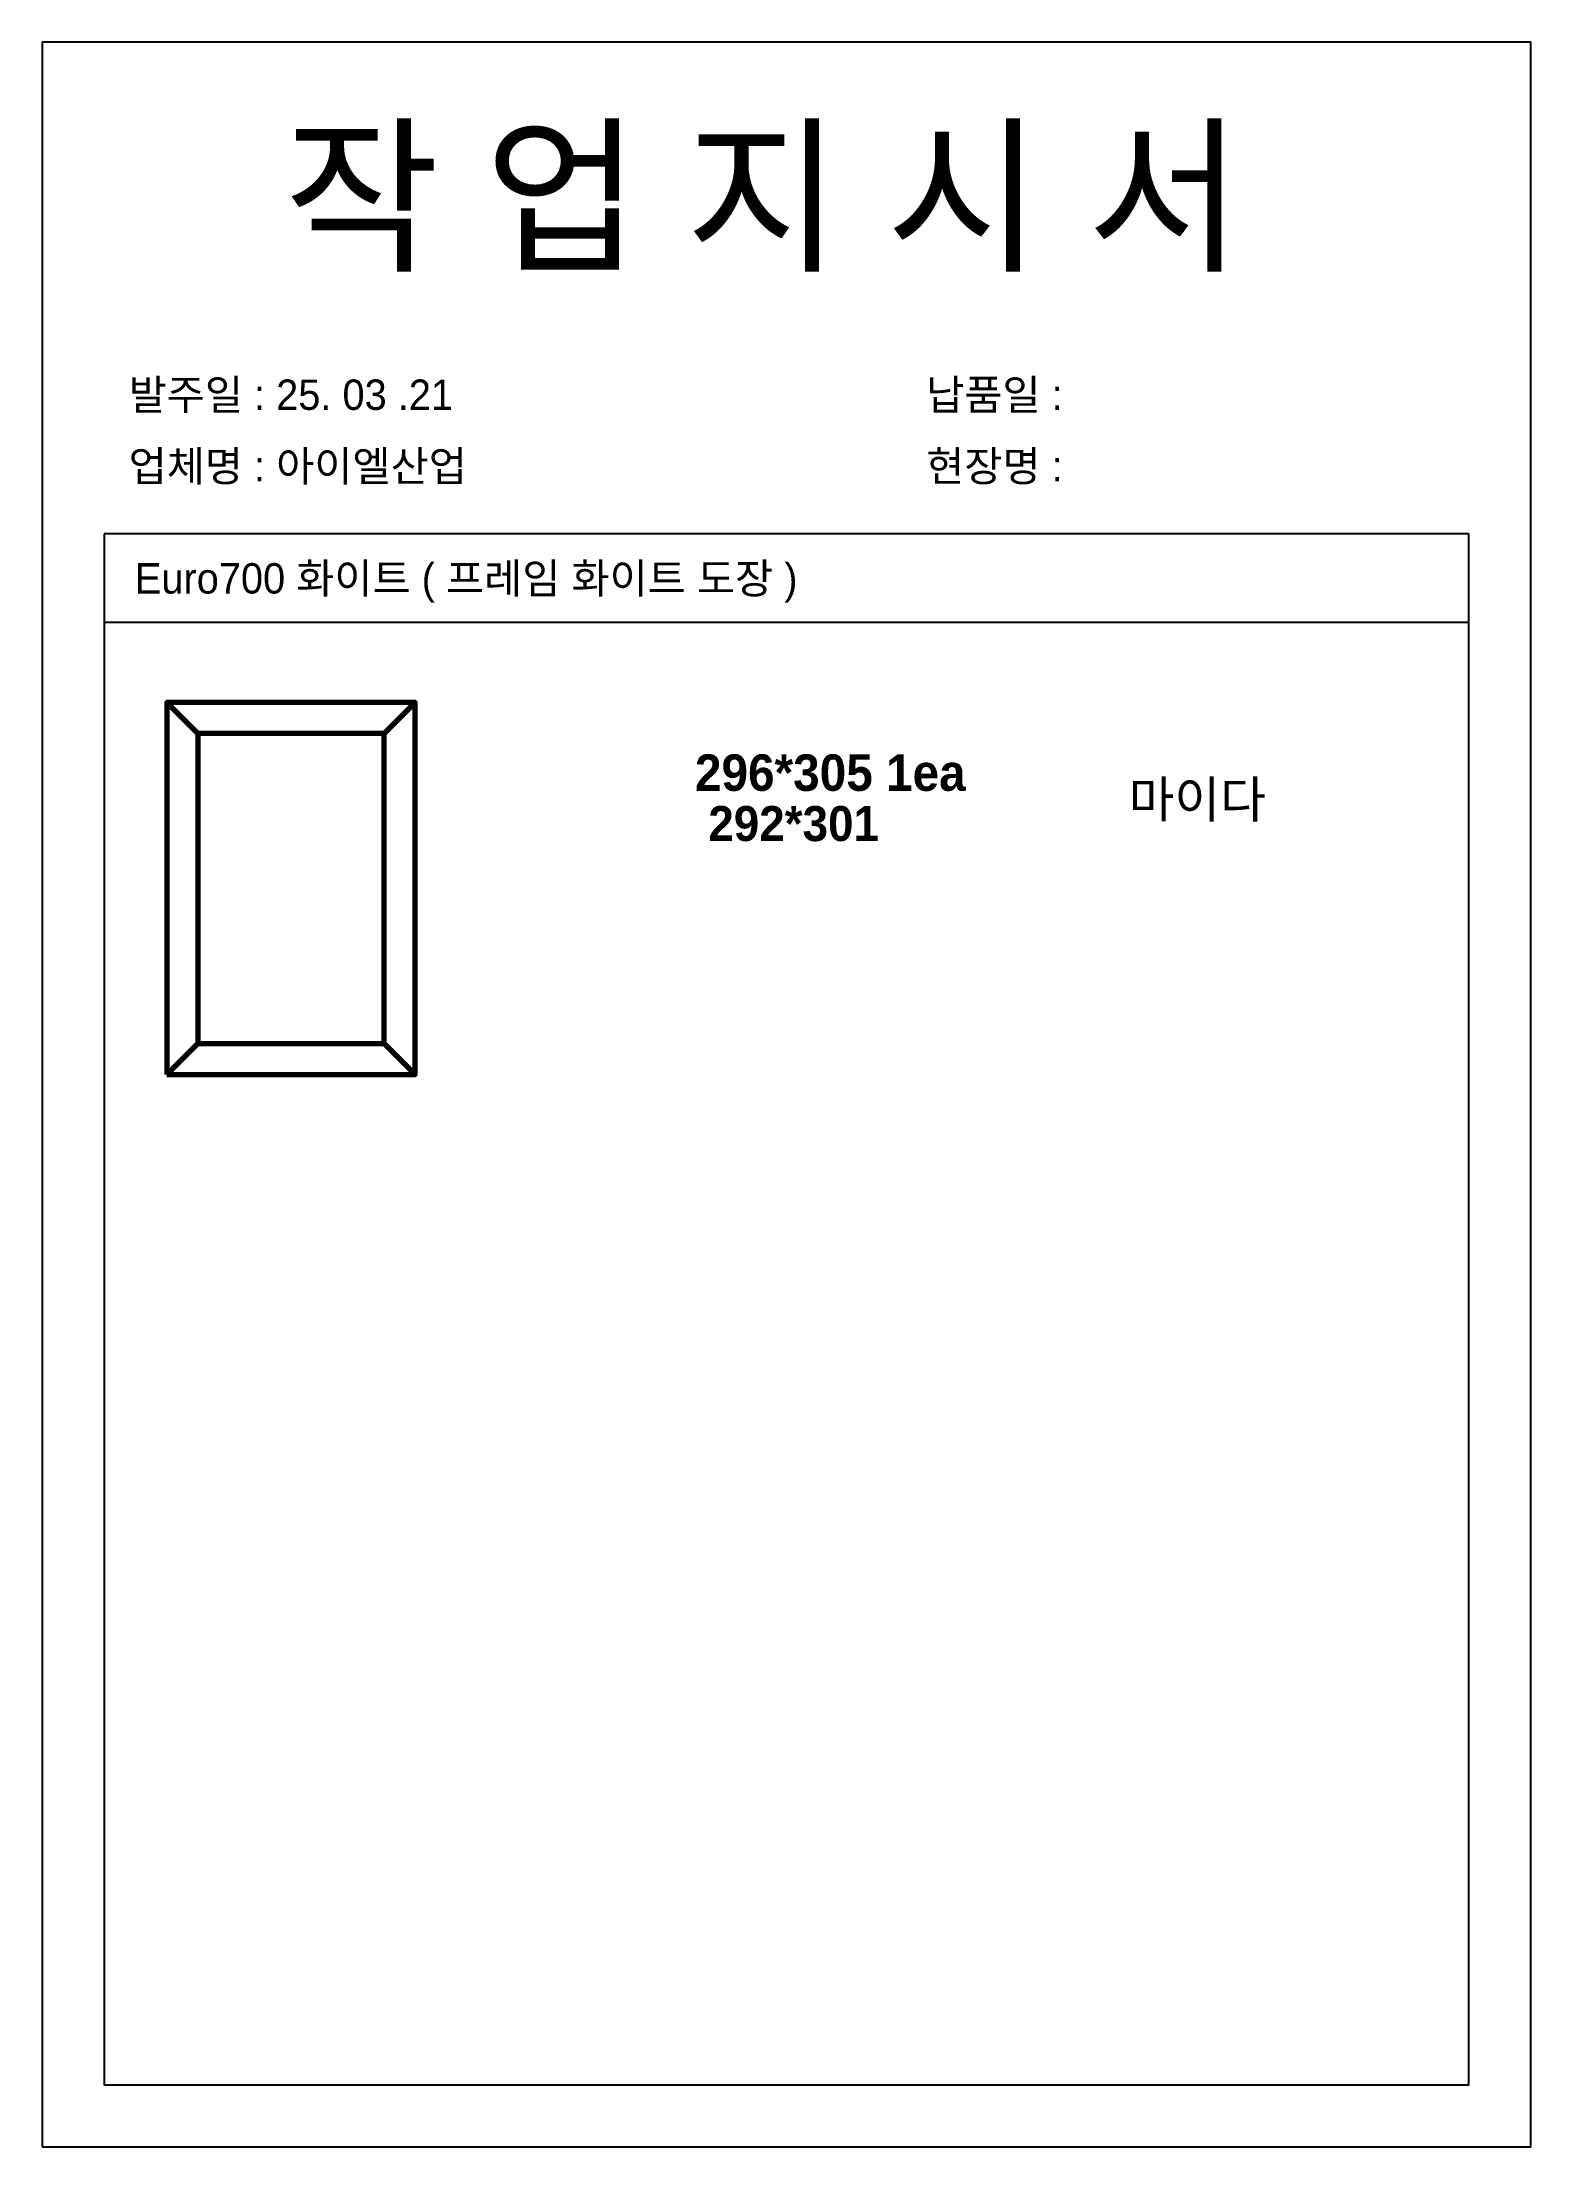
# Model space of a CAD drawing. Header units: millimetres. Extents: x -44117 to 256353, y -2095463 to 65325.
# Drawn here: x 113322 to 115002, y -38375 to -35999 of the extents above; entities that cross this region are included whole.
import ezdxf

# ---------------------------------------------------------------- set-up
doc = ezdxf.new("R2010")
doc.units = ezdxf.units.MM
doc.header["$LTSCALE"] = 10
doc.layers.add('Layer1', color=7, linetype='Continuous', lineweight=70)

msp = doc.modelspace()

# ---------------------------------------------------------------- texts
at = {"attachment_point": 1}
for s, width, gutter_width, heights, insert, char_height in [('{\\fGulim|b0|i0|c129|p50;작 업 지 시 서}', 3307.3198183, 12.5, [-155.84554], (113594.81392, -36103.50674), 140), ('{\\fGulim|b0|i0|c129|p50;발주일 : 25. 03 .21}', 3307.3198183, 12.5, [-38.18216], (113419.60457, -36380.22716), 34.3), ('{\\fGulim|b0|i0|c129|p50;납품일 :}', 3307.3198183, 12.5, [-37.67976], (114319.58255, -36380.22716), 34.3), ('{\\fGulim|b0|i0|c129|p50;업체명 : 아이엘산업}', 3307.3198183, 12.5, [38.2735], (113419.60457, -36460.88334), 34.3), ('{\\fGulim|b0|i0|c129|p50;현장명 : }', 3307.3198183, 12.5, [-38.2735], (114319.58255, -36460.88334), 34.3), ('{\\fGulim|b0|i0|c129|p50;Euro700 화이트 ( 프레임 화이트 도장 )}', 3307.3198183, 12.5, [-43.16045], (113426.64677, -36587.54944), 34.3), ('{\\fGulim|b1|i0|c129|p50;\\P296*305 1ea}', 2645.8558546, 10, [-110.90333], (114058.73159, -36734.78668), 41.16), ('{\\fGulim|b1|i0|c129|p50;마이다}', 2645.8558546, 10, [-45.73333], (114548.0131, -36833.61806), 41.16)]:
    msp.add_mtext_dynamic_manual_height_columns(s, width=width, gutter_width=gutter_width, heights=heights, dxfattribs=dict(at, insert=insert, char_height=char_height))
at = {"color": 1, "insert": (114073.76419, -36861.69373), "char_height": 39.5136, "attachment_point": 1}
msp.add_mtext_dynamic_manual_height_columns('{\\fGulim|b1|i0|c129|p50;292*301}', width=2540.0216204, gutter_width=9.6, heights=[-40.6112], dxfattribs=at)

# ---------------------------------------------------------------- linework, layer by layer
for p, q in [((114932.00732, -36554.51395), (113392.00732, -36554.51395)), ((114932.00732, -36654.51395), (113392.00732, -36654.51395))]:
    msp.add_line(p, q)
msp.add_lwpolyline([(113322.00732, -38375.34423), (115002.00732, -38375.34423), (115002.00732, -35999.34423), (113322.00732, -35999.34423)], close=True)
msp.add_lwpolyline([(113392.00732, -36554.51395), (113392.00732, -38305.34423), (114932.00732, -38305.34423), (114932.00732, -36554.51395)])
at = {"layer": 'Layer1'}
for p, q in [((113497.8364, -36779.76885), (113462.8364, -36744.76885)), ((113707.8364, -36779.76885), (113742.8364, -36744.76885)), ((113497.8364, -37129.76885), (113462.8364, -37164.76885)), ((113742.8364, -37164.76885), (113707.8364, -37129.76885))]:
    msp.add_line(p, q, dxfattribs=at)
for points in [[(113462.8364, -37164.76885), (113742.8364, -37164.76885), (113742.8364, -36744.76885), (113462.8364, -36744.76885)], [(113497.8364, -37129.76885), (113707.8364, -37129.76885), (113707.8364, -36779.76885), (113497.8364, -36779.76885)]]:
    msp.add_lwpolyline(points, close=True, dxfattribs=at)

msp.set_redraw_order([(e.dxf.handle, doc.entitydb.next_handle()) for e in msp.query("TEXT MTEXT ATTDEF DIMENSION ARC_DIMENSION")])  # texts and dimensions are drawn at this point

doc.saveas('drawing.dxf')
